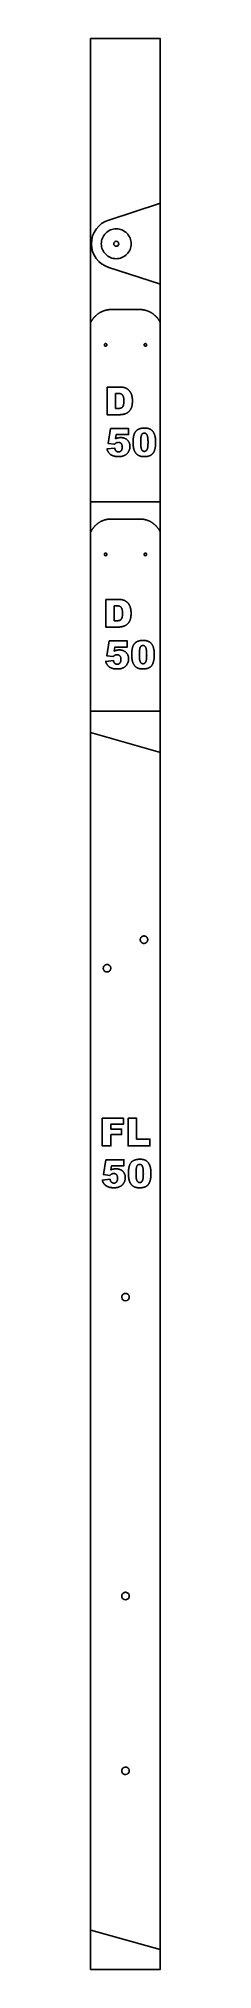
# Model space of a CAD drawing. Extents: x 0 to 3.5, y 0 to 97.
import ezdxf

# ---------------------------------------------------------------- set-up
doc = ezdxf.new("R2010")
doc.units = 0
for name, color, linetype in [('5TH-6TH_STABILIZER', 18, 'CONTINUOUS'), ('FRONT_LEG', 18, 'CONTINUOUS'), ('SEAT', 18, 'CONTINUOUS'), ('T3_PROFILE_INSIDE_2', 18, 'CONTINUOUS'), ('T9-T3_POCKET', 18, 'CONTINUOUS'), ('T9_COUNTERSINK_0_6', 18, 'CONTINUOUS')]:
    doc.layers.add(name, color=color, linetype=linetype)

msp = doc.modelspace()

# ---------------------------------------------------------------- linework, layer by layer
at = {"layer": '5TH-6TH_STABILIZER'}
for points in [[(3.501, 82.731), (3.492, 82.749), (3.483, 82.767), (3.474, 82.785), (3.464, 82.802), (3.454, 82.819), (3.444, 82.836), (3.433, 82.853), (3.422, 82.87), (3.411, 82.887), (3.4, 82.903), (3.388, 82.919), (3.376, 82.935), (3.364, 82.951), (3.351, 82.966), (3.338, 82.981), (3.325, 82.996), (3.312, 83.011), (3.298, 83.026), (3.285, 83.04), (3.271, 83.054), (3.256, 83.068), (3.242, 83.081), (3.227, 83.095), (3.212, 83.108), (3.197, 83.121), (3.182, 83.133), (3.166, 83.146), (3.151, 83.158), (3.135, 83.17), (3.119, 83.181), (3.103, 83.192), (3.086, 83.203), (3.07, 83.214), (3.053, 83.224), (3.036, 83.234), (3.019, 83.244), (3.002, 83.254), (2.984, 83.263), (2.967, 83.272), (2.949, 83.281), (2.932, 83.289), (2.914, 83.297), (2.896, 83.305), (2.878, 83.312), (2.86, 83.319), (2.841, 83.326), (2.823, 83.332), (2.805, 83.338), (2.786, 83.344), (2.767, 83.349), (2.749, 83.354), (2.73, 83.359), (2.711, 83.363), (2.692, 83.367), (2.673, 83.371), (2.654, 83.374), (2.635, 83.377), (2.616, 83.379), (2.597, 83.381), (2.578, 83.383), (2.559, 83.384), (2.539, 83.385), (2.52, 83.386), (2.501, 83.386), (1.001, 83.386), (0.982, 83.386), (0.963, 83.385), (0.943, 83.384), (0.924, 83.383), (0.905, 83.381), (0.886, 83.379), (0.867, 83.377), (0.848, 83.374), (0.829, 83.371), (0.81, 83.367), (0.791, 83.363), (0.772, 83.359), (0.754, 83.354), (0.735, 83.349), (0.716, 83.344), (0.698, 83.338), (0.679, 83.332), (0.661, 83.326), (0.643, 83.319), (0.624, 83.312), (0.606, 83.305), (0.588, 83.297), (0.571, 83.289), (0.553, 83.281), (0.535, 83.272), (0.518, 83.263), (0.5, 83.254), (0.483, 83.244), (0.466, 83.235), (0.449, 83.224), (0.433, 83.214), (0.416, 83.203), (0.4, 83.192), (0.383, 83.181), (0.367, 83.17), (0.351, 83.158), (0.336, 83.146), (0.32, 83.133), (0.305, 83.121), (0.29, 83.108), (0.275, 83.095), (0.26, 83.081), (0.246, 83.068), (0.232, 83.054), (0.217, 83.04), (0.204, 83.026), (0.19, 83.011), (0.177, 82.996), (0.164, 82.981), (0.151, 82.966), (0.138, 82.951), (0.126, 82.935), (0.114, 82.919), (0.102, 82.903), (0.091, 82.887), (0.08, 82.87), (0.069, 82.853), (0.058, 82.837), (0.048, 82.819), (0.038, 82.802), (0.028, 82.785), (0.019, 82.767), (0.01, 82.749), (0.001, 82.731)], [(3.501, 72.209), (3.492, 72.227), (3.483, 72.245), (3.474, 72.263), (3.464, 72.28), (3.454, 72.298), (3.444, 72.315), (3.433, 72.332), (3.422, 72.348), (3.411, 72.365), (3.4, 72.381), (3.388, 72.397), (3.376, 72.413), (3.364, 72.429), (3.351, 72.444), (3.338, 72.459), (3.325, 72.474), (3.312, 72.489), (3.298, 72.504), (3.285, 72.518), (3.271, 72.532), (3.256, 72.546), (3.242, 72.56), (3.227, 72.573), (3.212, 72.586), (3.197, 72.599), (3.182, 72.612), (3.166, 72.624), (3.151, 72.636), (3.135, 72.648), (3.119, 72.659), (3.103, 72.671), (3.086, 72.681), (3.07, 72.692), (3.053, 72.703), (3.036, 72.713), (3.019, 72.723), (3.002, 72.732), (2.984, 72.741), (2.967, 72.75), (2.949, 72.759), (2.932, 72.767), (2.914, 72.775), (2.896, 72.783), (2.878, 72.79), (2.86, 72.797), (2.841, 72.804), (2.823, 72.81), (2.805, 72.816), (2.786, 72.822), (2.767, 72.827), (2.749, 72.832), (2.73, 72.837), (2.711, 72.841), (2.692, 72.845), (2.673, 72.849), (2.654, 72.852), (2.635, 72.855), (2.616, 72.857), (2.597, 72.86), (2.578, 72.861), (2.559, 72.863), (2.539, 72.864), (2.52, 72.864), (2.501, 72.864), (1.001, 72.864), (0.982, 72.864), (0.963, 72.864), (0.943, 72.863), (0.924, 72.861), (0.905, 72.86), (0.886, 72.857), (0.867, 72.855), (0.848, 72.852), (0.829, 72.849), (0.81, 72.845), (0.791, 72.841), (0.772, 72.837), (0.754, 72.832), (0.735, 72.827), (0.716, 72.822), (0.698, 72.816), (0.679, 72.81), (0.661, 72.804), (0.643, 72.797), (0.624, 72.79), (0.606, 72.783), (0.588, 72.775), (0.571, 72.767), (0.553, 72.759), (0.535, 72.75), (0.518, 72.741), (0.5, 72.732), (0.483, 72.723), (0.466, 72.713), (0.449, 72.703), (0.433, 72.692), (0.416, 72.681), (0.4, 72.671), (0.383, 72.659), (0.367, 72.648), (0.351, 72.636), (0.336, 72.624), (0.32, 72.612), (0.305, 72.599), (0.29, 72.586), (0.275, 72.573), (0.26, 72.56), (0.246, 72.546), (0.232, 72.532), (0.217, 72.518), (0.204, 72.504), (0.19, 72.489), (0.177, 72.474), (0.164, 72.459), (0.151, 72.444), (0.138, 72.429), (0.126, 72.413), (0.114, 72.397), (0.102, 72.381), (0.091, 72.365), (0.08, 72.348), (0.069, 72.332), (0.058, 72.315), (0.048, 72.298), (0.038, 72.28), (0.028, 72.263), (0.019, 72.245), (0.01, 72.227), (0.001, 72.209)]]:
    msp.add_lwpolyline(points, dxfattribs=at)
for points in [[(0.814, 81.611), (0.813, 81.618), (0.812, 81.624), (0.811, 81.631), (0.809, 81.637), (0.806, 81.643), (0.803, 81.649), (0.799, 81.654), (0.795, 81.659), (0.791, 81.663), (0.786, 81.667), (0.781, 81.671), (0.775, 81.674), (0.77, 81.676), (0.764, 81.678), (0.757, 81.679), (0.751, 81.679), (0.745, 81.679), (0.738, 81.678), (0.733, 81.676), (0.727, 81.674), (0.721, 81.671), (0.716, 81.667), (0.711, 81.663), (0.707, 81.659), (0.703, 81.654), (0.699, 81.649), (0.696, 81.643), (0.694, 81.637), (0.691, 81.631), (0.69, 81.624), (0.689, 81.618), (0.689, 81.611), (0.689, 81.604), (0.69, 81.597), (0.691, 81.59), (0.694, 81.584), (0.696, 81.578), (0.699, 81.572), (0.703, 81.567), (0.707, 81.562), (0.711, 81.558), (0.716, 81.554), (0.721, 81.551), (0.727, 81.548), (0.733, 81.545), (0.738, 81.544), (0.745, 81.543), (0.751, 81.542), (0.757, 81.543), (0.764, 81.544), (0.77, 81.545), (0.775, 81.548), (0.781, 81.551), (0.786, 81.554), (0.791, 81.558), (0.795, 81.562), (0.799, 81.567), (0.803, 81.572), (0.806, 81.578), (0.809, 81.584), (0.811, 81.59), (0.812, 81.597), (0.813, 81.604)], [(2.814, 81.611), (2.813, 81.618), (2.812, 81.624), (2.811, 81.631), (2.809, 81.637), (2.806, 81.643), (2.803, 81.649), (2.799, 81.654), (2.795, 81.659), (2.791, 81.663), (2.786, 81.667), (2.781, 81.671), (2.775, 81.674), (2.77, 81.676), (2.764, 81.678), (2.757, 81.679), (2.751, 81.679), (2.745, 81.679), (2.738, 81.678), (2.733, 81.676), (2.727, 81.674), (2.721, 81.671), (2.716, 81.667), (2.711, 81.663), (2.707, 81.659), (2.703, 81.654), (2.699, 81.649), (2.696, 81.643), (2.694, 81.637), (2.691, 81.631), (2.69, 81.624), (2.689, 81.618), (2.689, 81.611), (2.689, 81.604), (2.69, 81.597), (2.691, 81.59), (2.694, 81.584), (2.696, 81.578), (2.699, 81.572), (2.703, 81.567), (2.707, 81.562), (2.711, 81.558), (2.716, 81.554), (2.721, 81.551), (2.727, 81.548), (2.733, 81.545), (2.738, 81.544), (2.745, 81.543), (2.751, 81.542), (2.757, 81.543), (2.764, 81.544), (2.77, 81.545), (2.775, 81.548), (2.781, 81.551), (2.786, 81.554), (2.791, 81.558), (2.795, 81.562), (2.799, 81.567), (2.803, 81.572), (2.806, 81.578), (2.809, 81.584), (2.811, 81.59), (2.812, 81.597), (2.813, 81.604)], [(0.814, 71.089), (0.813, 71.096), (0.812, 71.103), (0.811, 71.109), (0.809, 71.115), (0.806, 71.121), (0.803, 71.127), (0.799, 71.132), (0.795, 71.137), (0.791, 71.142), (0.786, 71.146), (0.781, 71.149), (0.775, 71.152), (0.77, 71.154), (0.764, 71.156), (0.757, 71.157), (0.751, 71.157), (0.745, 71.157), (0.738, 71.156), (0.733, 71.154), (0.727, 71.152), (0.721, 71.149), (0.716, 71.146), (0.711, 71.142), (0.707, 71.137), (0.703, 71.132), (0.699, 71.127), (0.696, 71.121), (0.694, 71.115), (0.691, 71.109), (0.69, 71.103), (0.689, 71.096), (0.689, 71.089), (0.689, 71.082), (0.69, 71.075), (0.691, 71.069), (0.694, 71.062), (0.696, 71.056), (0.699, 71.051), (0.703, 71.045), (0.707, 71.041), (0.711, 71.036), (0.716, 71.032), (0.721, 71.029), (0.727, 71.026), (0.733, 71.024), (0.738, 71.022), (0.745, 71.021), (0.751, 71.021), (0.757, 71.021), (0.764, 71.022), (0.77, 71.024), (0.775, 71.026), (0.781, 71.029), (0.786, 71.032), (0.791, 71.036), (0.795, 71.041), (0.799, 71.045), (0.803, 71.051), (0.806, 71.056), (0.809, 71.062), (0.811, 71.069), (0.812, 71.075), (0.813, 71.082)], [(2.814, 71.089), (2.813, 71.096), (2.812, 71.103), (2.811, 71.109), (2.809, 71.115), (2.806, 71.121), (2.803, 71.127), (2.799, 71.132), (2.795, 71.137), (2.791, 71.142), (2.786, 71.146), (2.781, 71.149), (2.775, 71.152), (2.77, 71.154), (2.764, 71.156), (2.757, 71.157), (2.751, 71.157), (2.745, 71.157), (2.738, 71.156), (2.733, 71.154), (2.727, 71.152), (2.721, 71.149), (2.716, 71.146), (2.711, 71.142), (2.707, 71.137), (2.703, 71.132), (2.699, 71.127), (2.696, 71.121), (2.694, 71.115), (2.691, 71.109), (2.69, 71.103), (2.689, 71.096), (2.689, 71.089), (2.689, 71.082), (2.69, 71.075), (2.691, 71.069), (2.694, 71.062), (2.696, 71.056), (2.699, 71.051), (2.703, 71.045), (2.707, 71.041), (2.711, 71.036), (2.716, 71.032), (2.721, 71.029), (2.727, 71.026), (2.733, 71.024), (2.738, 71.022), (2.745, 71.021), (2.751, 71.021), (2.757, 71.021), (2.764, 71.022), (2.77, 71.024), (2.775, 71.026), (2.781, 71.029), (2.786, 71.032), (2.791, 71.036), (2.795, 71.041), (2.799, 71.045), (2.803, 71.051), (2.806, 71.056), (2.809, 71.062), (2.811, 71.069), (2.812, 71.075), (2.813, 71.082)]]:
    msp.add_lwpolyline(points, close=True, dxfattribs=at)
at = {"layer": 'FRONT_LEG'}
msp.add_lwpolyline([(3.502, 61.14), (0, 62.14)], dxfattribs=at)
for points in [[(2.645, 51.547), (2.636, 51.549), (2.626, 51.551), (2.617, 51.554), (2.609, 51.557), (2.6, 51.561), (2.592, 51.565), (2.584, 51.57), (2.576, 51.575), (2.569, 51.58), (2.561, 51.585), (2.554, 51.591), (2.548, 51.597), (2.542, 51.604), (2.536, 51.611), (2.53, 51.618), (2.525, 51.625), (2.52, 51.633), (2.515, 51.64), (2.511, 51.648), (2.507, 51.657), (2.504, 51.665), (2.501, 51.673), (2.498, 51.682), (2.496, 51.691), (2.494, 51.7), (2.493, 51.709), (2.492, 51.718), (2.492, 51.728), (2.492, 51.737), (2.493, 51.746), (2.494, 51.756), (2.495, 51.765), (2.497, 51.775), (2.5, 51.784), (2.502, 51.793), (2.506, 51.802), (2.51, 51.81), (2.514, 51.819), (2.518, 51.827), (2.523, 51.835), (2.528, 51.842), (2.534, 51.849), (2.54, 51.856), (2.546, 51.863), (2.552, 51.869), (2.559, 51.875), (2.566, 51.88), (2.573, 51.886), (2.581, 51.891), (2.589, 51.895), (2.597, 51.899), (2.605, 51.903), (2.613, 51.907), (2.622, 51.91), (2.631, 51.912), (2.639, 51.914), (2.648, 51.916), (2.657, 51.917), (2.667, 51.918), (2.676, 51.919), (2.685, 51.919), (2.695, 51.918), (2.704, 51.917), (2.714, 51.915), (2.723, 51.913), (2.732, 51.911), (2.741, 51.908), (2.75, 51.905), (2.759, 51.901), (2.767, 51.897), (2.775, 51.892), (2.783, 51.888), (2.79, 51.882), (2.798, 51.877), (2.804, 51.871), (2.811, 51.865), (2.817, 51.858), (2.823, 51.852), (2.829, 51.844), (2.834, 51.837), (2.839, 51.83), (2.844, 51.822), (2.848, 51.814), (2.852, 51.806), (2.855, 51.797), (2.858, 51.789), (2.86, 51.78), (2.863, 51.771), (2.864, 51.762), (2.866, 51.753), (2.867, 51.744), (2.867, 51.735), (2.867, 51.725), (2.866, 51.716), (2.865, 51.706), (2.864, 51.697), (2.862, 51.687), (2.859, 51.678), (2.856, 51.669), (2.853, 51.66), (2.849, 51.652), (2.845, 51.643), (2.841, 51.635), (2.836, 51.628), (2.831, 51.62), (2.825, 51.613), (2.819, 51.606), (2.813, 51.6), (2.807, 51.593), (2.8, 51.587), (2.793, 51.582), (2.785, 51.576), (2.778, 51.572), (2.77, 51.567), (2.762, 51.563), (2.754, 51.559), (2.746, 51.556), (2.737, 51.553), (2.728, 51.55), (2.72, 51.548), (2.711, 51.546), (2.701, 51.545), (2.692, 51.544), (2.683, 51.544), (2.674, 51.544), (2.664, 51.544), (2.655, 51.545)], [(0.788, 50.113), (0.779, 50.115), (0.77, 50.117), (0.761, 50.12), (0.752, 50.123), (0.743, 50.127), (0.735, 50.131), (0.727, 50.136), (0.719, 50.141), (0.712, 50.146), (0.705, 50.151), (0.698, 50.157), (0.691, 50.163), (0.685, 50.17), (0.679, 50.177), (0.673, 50.184), (0.668, 50.191), (0.663, 50.199), (0.659, 50.206), (0.654, 50.214), (0.651, 50.223), (0.647, 50.231), (0.644, 50.239), (0.642, 50.248), (0.64, 50.257), (0.638, 50.266), (0.636, 50.275), (0.636, 50.284), (0.635, 50.294), (0.635, 50.303), (0.636, 50.312), (0.637, 50.322), (0.638, 50.331), (0.64, 50.341), (0.643, 50.35), (0.646, 50.359), (0.649, 50.368), (0.653, 50.376), (0.657, 50.385), (0.661, 50.393), (0.666, 50.4), (0.671, 50.408), (0.677, 50.415), (0.683, 50.422), (0.689, 50.429), (0.696, 50.435), (0.702, 50.441), (0.709, 50.446), (0.717, 50.452), (0.724, 50.457), (0.732, 50.461), (0.74, 50.465), (0.748, 50.469), (0.757, 50.473), (0.765, 50.476), (0.774, 50.478), (0.783, 50.48), (0.792, 50.482), (0.801, 50.483), (0.81, 50.484), (0.819, 50.485), (0.829, 50.485), (0.838, 50.484), (0.848, 50.483), (0.857, 50.481), (0.867, 50.479), (0.876, 50.477), (0.885, 50.474), (0.894, 50.471), (0.902, 50.467), (0.91, 50.463), (0.918, 50.458), (0.926, 50.454), (0.934, 50.448), (0.941, 50.443), (0.948, 50.437), (0.954, 50.431), (0.961, 50.424), (0.966, 50.417), (0.972, 50.41), (0.977, 50.403), (0.982, 50.396), (0.987, 50.388), (0.991, 50.38), (0.995, 50.372), (0.998, 50.363), (1.001, 50.355), (1.004, 50.346), (1.006, 50.337), (1.008, 50.328), (1.009, 50.319), (1.01, 50.31), (1.01, 50.301), (1.01, 50.291), (1.01, 50.282), (1.009, 50.272), (1.007, 50.263), (1.005, 50.253), (1.003, 50.244), (1, 50.235), (0.996, 50.226), (0.993, 50.218), (0.989, 50.209), (0.984, 50.201), (0.979, 50.194), (0.974, 50.186), (0.968, 50.179), (0.963, 50.172), (0.956, 50.166), (0.95, 50.159), (0.943, 50.153), (0.936, 50.148), (0.929, 50.142), (0.921, 50.138), (0.913, 50.133), (0.905, 50.129), (0.897, 50.125), (0.889, 50.122), (0.88, 50.119), (0.872, 50.116), (0.863, 50.114), (0.854, 50.112), (0.845, 50.111), (0.836, 50.11), (0.826, 50.11), (0.817, 50.11), (0.807, 50.11), (0.798, 50.111)]]:
    msp.add_lwpolyline(points, close=True, dxfattribs=at)
for points in [[(1.571, 33.827, 0.414214), (1.7, 33.596, 0.414214), (1.931, 33.724, 0.414214), (1.803, 33.956, 0.414214)], [(1.571, 18.809, 0.414214), (1.7, 18.577, 0.414214), (1.931, 18.706, 0.414214), (1.803, 18.938, 0.414214)]]:
    msp.add_lwpolyline(points, format="xyb", close=True, dxfattribs=at)
at = {"layer": 'SEAT'}
for points in [[(2.645, 51.547), (2.636, 51.549), (2.626, 51.551), (2.617, 51.554), (2.609, 51.557), (2.6, 51.561), (2.592, 51.565), (2.584, 51.57), (2.576, 51.575), (2.569, 51.58), (2.561, 51.585), (2.554, 51.591), (2.548, 51.597), (2.542, 51.604), (2.536, 51.611), (2.53, 51.618), (2.525, 51.625), (2.52, 51.633), (2.515, 51.64), (2.511, 51.648), (2.507, 51.657), (2.504, 51.665), (2.501, 51.673), (2.498, 51.682), (2.496, 51.691), (2.494, 51.7), (2.493, 51.709), (2.492, 51.718), (2.492, 51.728), (2.492, 51.737), (2.493, 51.746), (2.494, 51.756), (2.495, 51.765), (2.497, 51.775), (2.5, 51.784), (2.502, 51.793), (2.506, 51.802), (2.51, 51.81), (2.514, 51.819), (2.518, 51.827), (2.523, 51.835), (2.528, 51.842), (2.534, 51.849), (2.54, 51.856), (2.546, 51.863), (2.552, 51.869), (2.559, 51.875), (2.566, 51.88), (2.573, 51.886), (2.581, 51.891), (2.589, 51.895), (2.597, 51.899), (2.605, 51.903), (2.613, 51.907), (2.622, 51.91), (2.631, 51.912), (2.639, 51.914), (2.648, 51.916), (2.657, 51.917), (2.667, 51.918), (2.676, 51.919), (2.685, 51.919), (2.695, 51.918), (2.704, 51.917), (2.714, 51.915), (2.723, 51.913), (2.732, 51.911), (2.741, 51.908), (2.75, 51.905), (2.759, 51.901), (2.767, 51.897), (2.775, 51.892), (2.783, 51.888), (2.79, 51.882), (2.798, 51.877), (2.804, 51.871), (2.811, 51.865), (2.817, 51.858), (2.823, 51.852), (2.829, 51.844), (2.834, 51.837), (2.839, 51.83), (2.844, 51.822), (2.848, 51.814), (2.852, 51.806), (2.855, 51.797), (2.858, 51.789), (2.86, 51.78), (2.863, 51.771), (2.864, 51.762), (2.866, 51.753), (2.867, 51.744), (2.867, 51.735), (2.867, 51.725), (2.866, 51.716), (2.865, 51.706), (2.864, 51.697), (2.862, 51.687), (2.859, 51.678), (2.856, 51.669), (2.853, 51.66), (2.849, 51.652), (2.845, 51.643), (2.841, 51.635), (2.836, 51.628), (2.831, 51.62), (2.825, 51.613), (2.819, 51.606), (2.813, 51.6), (2.807, 51.593), (2.8, 51.587), (2.793, 51.582), (2.785, 51.576), (2.778, 51.572), (2.77, 51.567), (2.762, 51.563), (2.754, 51.559), (2.746, 51.556), (2.737, 51.553), (2.728, 51.55), (2.72, 51.548), (2.711, 51.546), (2.701, 51.545), (2.692, 51.544), (2.683, 51.544), (2.674, 51.544), (2.664, 51.544), (2.655, 51.545)], [(0.788, 50.113), (0.779, 50.115), (0.77, 50.117), (0.761, 50.12), (0.752, 50.123), (0.743, 50.127), (0.735, 50.131), (0.727, 50.136), (0.719, 50.141), (0.712, 50.146), (0.705, 50.151), (0.698, 50.157), (0.691, 50.163), (0.685, 50.17), (0.679, 50.177), (0.673, 50.184), (0.668, 50.191), (0.663, 50.199), (0.659, 50.206), (0.654, 50.214), (0.651, 50.223), (0.647, 50.231), (0.644, 50.239), (0.642, 50.248), (0.64, 50.257), (0.638, 50.266), (0.636, 50.275), (0.636, 50.284), (0.635, 50.294), (0.635, 50.303), (0.636, 50.312), (0.637, 50.322), (0.638, 50.331), (0.64, 50.341), (0.643, 50.35), (0.646, 50.359), (0.649, 50.368), (0.653, 50.376), (0.657, 50.385), (0.661, 50.393), (0.666, 50.4), (0.671, 50.408), (0.677, 50.415), (0.683, 50.422), (0.689, 50.429), (0.696, 50.435), (0.702, 50.441), (0.709, 50.446), (0.717, 50.452), (0.724, 50.457), (0.732, 50.461), (0.74, 50.465), (0.748, 50.469), (0.757, 50.473), (0.765, 50.476), (0.774, 50.478), (0.783, 50.48), (0.792, 50.482), (0.801, 50.483), (0.81, 50.484), (0.819, 50.485), (0.829, 50.485), (0.838, 50.484), (0.848, 50.483), (0.857, 50.481), (0.867, 50.479), (0.876, 50.477), (0.885, 50.474), (0.894, 50.471), (0.902, 50.467), (0.91, 50.463), (0.918, 50.458), (0.926, 50.454), (0.934, 50.448), (0.941, 50.443), (0.948, 50.437), (0.954, 50.431), (0.961, 50.424), (0.966, 50.417), (0.972, 50.41), (0.977, 50.403), (0.982, 50.396), (0.987, 50.388), (0.991, 50.38), (0.995, 50.372), (0.998, 50.363), (1.001, 50.355), (1.004, 50.346), (1.006, 50.337), (1.008, 50.328), (1.009, 50.319), (1.01, 50.31), (1.01, 50.301), (1.01, 50.291), (1.01, 50.282), (1.009, 50.272), (1.007, 50.263), (1.005, 50.253), (1.003, 50.244), (1, 50.235), (0.996, 50.226), (0.993, 50.218), (0.989, 50.209), (0.984, 50.201), (0.979, 50.194), (0.974, 50.186), (0.968, 50.179), (0.963, 50.172), (0.956, 50.166), (0.95, 50.159), (0.943, 50.153), (0.936, 50.148), (0.929, 50.142), (0.921, 50.138), (0.913, 50.133), (0.905, 50.129), (0.897, 50.125), (0.889, 50.122), (0.88, 50.119), (0.872, 50.116), (0.863, 50.114), (0.854, 50.112), (0.845, 50.111), (0.836, 50.11), (0.826, 50.11), (0.817, 50.11), (0.807, 50.11), (0.798, 50.111)]]:
    msp.add_lwpolyline(points, close=True, dxfattribs=at)
at = {"layer": 'T3_PROFILE_INSIDE_2'}
msp.add_lwpolyline([(0, 0), (3.5, 0), (3.5, 97), (0, 97)], close=True, dxfattribs=at)
msp.add_lwpolyline([(3.46, 84.677), (0.909, 85.501, -0.32697), (0.036, 86.692, -0.32697), (0.909, 87.884), (3.466, 88.709)], format="xyb", dxfattribs=at)
for points in [[(2.036, 86.693, 0.414214), (1.286, 87.443, 0.414214), (0.536, 86.693, 0.414214), (1.286, 85.943, 0.414214)], [(1.286, 86.568, 0.414214), (1.411, 86.693, 0.414214), (1.286, 86.818, 0.414214), (1.161, 86.693, 0.414214)]]:
    msp.add_lwpolyline(points, format="xyb", close=True, dxfattribs=at)
at = {"layer": 'T9-T3_POCKET'}
for points in [[(0.822, 79.494), (1.459, 79.494), (1.483, 79.493), (1.505, 79.493), (1.528, 79.492), (1.549, 79.49), (1.57, 79.489), (1.591, 79.486), (1.61, 79.484), (1.63, 79.481), (1.648, 79.477), (1.667, 79.474), (1.684, 79.469), (1.701, 79.465), (1.718, 79.46), (1.734, 79.454), (1.749, 79.449), (1.764, 79.442), (1.778, 79.436), (1.792, 79.429), (1.806, 79.422), (1.819, 79.414), (1.832, 79.406), (1.845, 79.398), (1.858, 79.389), (1.87, 79.38), (1.882, 79.371), (1.893, 79.361), (1.904, 79.351), (1.915, 79.341), (1.926, 79.33), (1.936, 79.319), (1.946, 79.307), (1.956, 79.296), (1.965, 79.284), (1.974, 79.271), (1.982, 79.259), (1.991, 79.246), (1.999, 79.233), (2.006, 79.22), (2.014, 79.206), (2.021, 79.192), (2.028, 79.178), (2.034, 79.164), (2.04, 79.149), (2.046, 79.135), (2.051, 79.12), (2.056, 79.104), (2.061, 79.089), (2.065, 79.073), (2.073, 79.041), (2.08, 79.009), (2.086, 78.976), (2.091, 78.943), (2.095, 78.909), (2.097, 78.874), (2.099, 78.84), (2.099, 78.804), (2.099, 78.777), (2.099, 78.75), (2.098, 78.724), (2.096, 78.699), (2.094, 78.675), (2.092, 78.652), (2.09, 78.629), (2.087, 78.607), (2.083, 78.586), (2.08, 78.565), (2.075, 78.546), (2.071, 78.527), (2.066, 78.509), (2.061, 78.491), (2.055, 78.475), (2.049, 78.459), (2.042, 78.444), (2.036, 78.429), (2.028, 78.415), (2.021, 78.4), (2.013, 78.387), (2.005, 78.373), (1.997, 78.36), (1.988, 78.347), (1.979, 78.334), (1.97, 78.322), (1.961, 78.309), (1.951, 78.298), (1.941, 78.286), (1.93, 78.275), (1.919, 78.264), (1.908, 78.254), (1.897, 78.244), (1.886, 78.234), (1.874, 78.225), (1.862, 78.216), (1.851, 78.207), (1.839, 78.199), (1.827, 78.192), (1.815, 78.185), (1.803, 78.178), (1.791, 78.172), (1.778, 78.166), (1.766, 78.161), (1.753, 78.156), (1.741, 78.151), (1.728, 78.147), (1.715, 78.144), (1.68, 78.135), (1.646, 78.127), (1.613, 78.12), (1.581, 78.115), (1.549, 78.111), (1.518, 78.108), (1.489, 78.106), (1.459, 78.106), (0.822, 78.106)], [(1.251, 79.179), (1.251, 78.421), (1.356, 78.421), (1.389, 78.421), (1.419, 78.423), (1.446, 78.425), (1.459, 78.427), (1.471, 78.428), (1.483, 78.43), (1.494, 78.433), (1.504, 78.435), (1.514, 78.438), (1.523, 78.441), (1.532, 78.444), (1.54, 78.447), (1.547, 78.451), (1.554, 78.455), (1.561, 78.459), (1.568, 78.463), (1.574, 78.468), (1.581, 78.474), (1.587, 78.479), (1.592, 78.485), (1.598, 78.492), (1.604, 78.498), (1.609, 78.505), (1.614, 78.513), (1.619, 78.521), (1.624, 78.529), (1.628, 78.537), (1.632, 78.546), (1.636, 78.555), (1.64, 78.565), (1.644, 78.575), (1.647, 78.586), (1.651, 78.598), (1.653, 78.61), (1.656, 78.624), (1.658, 78.638), (1.661, 78.652), (1.663, 78.668), (1.664, 78.684), (1.666, 78.701), (1.667, 78.718), (1.668, 78.756), (1.669, 78.796), (1.668, 78.823), (1.668, 78.849), (1.666, 78.874), (1.664, 78.897), (1.662, 78.92), (1.659, 78.942), (1.655, 78.962), (1.651, 78.982), (1.646, 79), (1.641, 79.017), (1.635, 79.033), (1.628, 79.048), (1.621, 79.062), (1.614, 79.075), (1.605, 79.087), (1.597, 79.098), (1.587, 79.108), (1.577, 79.117), (1.566, 79.126), (1.555, 79.133), (1.543, 79.141), (1.529, 79.147), (1.516, 79.153), (1.501, 79.159), (1.486, 79.164), (1.47, 79.168), (1.453, 79.171), (1.436, 79.174), (1.417, 79.176), (1.398, 79.178), (1.379, 79.179), (1.358, 79.179)], [(0.995, 77.412), (1.91, 77.412), (1.91, 77.104), (1.29, 77.104), (1.257, 76.896), (1.273, 76.903), (1.289, 76.91), (1.305, 76.916), (1.321, 76.922), (1.337, 76.928), (1.353, 76.933), (1.368, 76.937), (1.384, 76.941), (1.4, 76.945), (1.416, 76.948), (1.431, 76.95), (1.447, 76.953), (1.462, 76.954), (1.478, 76.955), (1.493, 76.956), (1.509, 76.956), (1.534, 76.956), (1.56, 76.954), (1.584, 76.952), (1.608, 76.948), (1.631, 76.944), (1.654, 76.939), (1.676, 76.932), (1.697, 76.925), (1.718, 76.916), (1.738, 76.907), (1.758, 76.897), (1.777, 76.886), (1.795, 76.873), (1.813, 76.86), (1.83, 76.846), (1.847, 76.83), (1.862, 76.814), (1.877, 76.798), (1.891, 76.781), (1.903, 76.763), (1.915, 76.745), (1.926, 76.727), (1.935, 76.708), (1.944, 76.688), (1.952, 76.668), (1.958, 76.648), (1.964, 76.626), (1.968, 76.605), (1.972, 76.583), (1.974, 76.56), (1.976, 76.537), (1.976, 76.513), (1.976, 76.497), (1.975, 76.48), (1.974, 76.463), (1.972, 76.447), (1.97, 76.43), (1.967, 76.414), (1.964, 76.398), (1.96, 76.381), (1.955, 76.365), (1.95, 76.349), (1.945, 76.333), (1.939, 76.317), (1.932, 76.302), (1.925, 76.286), (1.918, 76.27), (1.91, 76.255), (1.901, 76.24), (1.892, 76.225), (1.883, 76.21), (1.873, 76.196), (1.862, 76.183), (1.852, 76.17), (1.841, 76.158), (1.829, 76.145), (1.817, 76.134), (1.804, 76.123), (1.791, 76.112), (1.778, 76.102), (1.764, 76.092), (1.75, 76.083), (1.735, 76.074), (1.72, 76.065), (1.705, 76.058), (1.689, 76.05), (1.672, 76.043), (1.655, 76.037), (1.637, 76.031), (1.619, 76.026), (1.6, 76.021), (1.581, 76.016), (1.561, 76.013), (1.54, 76.009), (1.519, 76.007), (1.498, 76.004), (1.476, 76.002), (1.453, 76.001), (1.43, 76), (1.406, 76), (1.373, 76.001), (1.34, 76.002), (1.309, 76.004), (1.279, 76.007), (1.25, 76.01), (1.223, 76.015), (1.196, 76.02), (1.171, 76.026), (1.147, 76.033), (1.124, 76.041), (1.102, 76.049), (1.081, 76.059), (1.06, 76.069), (1.041, 76.08), (1.022, 76.091), (1.005, 76.104), (0.988, 76.117), (0.972, 76.13), (0.957, 76.144), (0.942, 76.159), (0.929, 76.174), (0.916, 76.189), (0.904, 76.205), (0.893, 76.221), (0.883, 76.238), (0.873, 76.255), (0.863, 76.274), (0.854, 76.294), (0.846, 76.315), (0.837, 76.337), (0.83, 76.36), (0.822, 76.384), (1.212, 76.426), (1.214, 76.415), (1.216, 76.403), (1.219, 76.393), (1.222, 76.382), (1.225, 76.372), (1.228, 76.362), (1.232, 76.353), (1.236, 76.344), (1.24, 76.335), (1.245, 76.327), (1.25, 76.319), (1.255, 76.311), (1.26, 76.304), (1.266, 76.297), (1.272, 76.29), (1.279, 76.284), (1.285, 76.278), (1.292, 76.272), (1.299, 76.267), (1.306, 76.262), (1.313, 76.258), (1.32, 76.254), (1.328, 76.25), (1.336, 76.247), (1.343, 76.244), (1.351, 76.242), (1.36, 76.24), (1.368, 76.238), (1.376, 76.237), (1.385, 76.236), (1.394, 76.235), (1.403, 76.235), (1.413, 76.235), (1.422, 76.236), (1.432, 76.237), (1.441, 76.239), (1.45, 76.241), (1.459, 76.244), (1.468, 76.247), (1.476, 76.25), (1.484, 76.254), (1.492, 76.259), (1.5, 76.264), (1.508, 76.269), (1.515, 76.275), (1.522, 76.282), (1.529, 76.289), (1.536, 76.296), (1.542, 76.304), (1.548, 76.312), (1.554, 76.321), (1.559, 76.33), (1.563, 76.34), (1.568, 76.35), (1.572, 76.361), (1.575, 76.372), (1.578, 76.384), (1.581, 76.396), (1.583, 76.408), (1.585, 76.421), (1.586, 76.435), (1.587, 76.449), (1.588, 76.463), (1.588, 76.478), (1.588, 76.493), (1.587, 76.508), (1.586, 76.522), (1.585, 76.536), (1.583, 76.549), (1.581, 76.562), (1.578, 76.574), (1.575, 76.586), (1.571, 76.597), (1.567, 76.607), (1.563, 76.617), (1.558, 76.627), (1.553, 76.636), (1.548, 76.645), (1.542, 76.653), (1.535, 76.66), (1.528, 76.667), (1.521, 76.674), (1.514, 76.68), (1.506, 76.685), (1.499, 76.69), (1.49, 76.695), (1.482, 76.699), (1.473, 76.703), (1.464, 76.707), (1.455, 76.71), (1.446, 76.712), (1.436, 76.714), (1.426, 76.716), (1.416, 76.717), (1.405, 76.718), (1.394, 76.718), (1.38, 76.717), (1.366, 76.716), (1.353, 76.714), (1.339, 76.711), (1.326, 76.707), (1.312, 76.702), (1.299, 76.697), (1.286, 76.69), (1.276, 76.685), (1.266, 76.678), (1.256, 76.671), (1.245, 76.662), (1.235, 76.653), (1.224, 76.642), (1.212, 76.631), (1.201, 76.618), (0.872, 76.666)], [(2.132, 76.723), (2.132, 76.772), (2.134, 76.819), (2.135, 76.841), (2.137, 76.863), (2.138, 76.885), (2.141, 76.906), (2.143, 76.927), (2.146, 76.948), (2.148, 76.967), (2.152, 76.987), (2.155, 77.006), (2.159, 77.024), (2.163, 77.042), (2.167, 77.06), (2.172, 77.077), (2.177, 77.093), (2.182, 77.11), (2.187, 77.125), (2.193, 77.141), (2.199, 77.155), (2.205, 77.17), (2.212, 77.183), (2.219, 77.197), (2.226, 77.21), (2.233, 77.222), (2.241, 77.234), (2.249, 77.246), (2.257, 77.257), (2.265, 77.267), (2.274, 77.277), (2.283, 77.287), (2.292, 77.296), (2.302, 77.306), (2.312, 77.314), (2.322, 77.323), (2.333, 77.331), (2.344, 77.339), (2.355, 77.346), (2.366, 77.354), (2.378, 77.361), (2.39, 77.367), (2.402, 77.374), (2.414, 77.38), (2.427, 77.385), (2.44, 77.391), (2.454, 77.396), (2.468, 77.401), (2.482, 77.405), (2.496, 77.409), (2.51, 77.413), (2.525, 77.417), (2.54, 77.42), (2.556, 77.423), (2.572, 77.426), (2.588, 77.428), (2.604, 77.43), (2.621, 77.432), (2.638, 77.433), (2.655, 77.434), (2.672, 77.435), (2.69, 77.435), (2.708, 77.435), (2.742, 77.435), (2.775, 77.433), (2.791, 77.432), (2.806, 77.431), (2.821, 77.429), (2.836, 77.427), (2.85, 77.424), (2.864, 77.422), (2.877, 77.419), (2.89, 77.416), (2.903, 77.413), (2.915, 77.409), (2.927, 77.405), (2.938, 77.401), (2.96, 77.392), (2.981, 77.382), (3.001, 77.372), (3.02, 77.361), (3.038, 77.349), (3.055, 77.337), (3.07, 77.324), (3.085, 77.311), (3.099, 77.297), (3.112, 77.283), (3.124, 77.269), (3.136, 77.254), (3.147, 77.239), (3.157, 77.225), (3.166, 77.21), (3.174, 77.194), (3.182, 77.179), (3.19, 77.163), (3.197, 77.146), (3.204, 77.128), (3.21, 77.11), (3.216, 77.091), (3.222, 77.072), (3.227, 77.052), (3.232, 77.032), (3.236, 77.013), (3.24, 76.993), (3.244, 76.973), (3.247, 76.954), (3.251, 76.934), (3.254, 76.914), (3.256, 76.893), (3.258, 76.873), (3.26, 76.853), (3.262, 76.832), (3.263, 76.812), (3.264, 76.791), (3.265, 76.77), (3.266, 76.749), (3.266, 76.728), (3.265, 76.682), (3.264, 76.637), (3.261, 76.594), (3.258, 76.552), (3.253, 76.512), (3.251, 76.492), (3.248, 76.473), (3.245, 76.455), (3.241, 76.436), (3.238, 76.419), (3.234, 76.401), (3.23, 76.384), (3.225, 76.367), (3.221, 76.351), (3.216, 76.335), (3.211, 76.32), (3.205, 76.305), (3.2, 76.29), (3.194, 76.276), (3.188, 76.262), (3.181, 76.248), (3.175, 76.235), (3.168, 76.222), (3.161, 76.21), (3.153, 76.198), (3.146, 76.186), (3.138, 76.175), (3.13, 76.165), (3.121, 76.154), (3.112, 76.144), (3.103, 76.134), (3.094, 76.125), (3.084, 76.116), (3.073, 76.107), (3.063, 76.099), (3.051, 76.091), (3.04, 76.083), (3.028, 76.076), (3.016, 76.069), (3.004, 76.062), (2.991, 76.056), (2.978, 76.05), (2.964, 76.044), (2.95, 76.039), (2.936, 76.034), (2.921, 76.029), (2.906, 76.025), (2.891, 76.021), (2.875, 76.017), (2.859, 76.014), (2.842, 76.011), (2.826, 76.009), (2.808, 76.006), (2.791, 76.004), (2.773, 76.003), (2.755, 76.002), (2.736, 76.001), (2.717, 76), (2.698, 76), (2.676, 76), (2.655, 76.001), (2.634, 76.002), (2.614, 76.004), (2.595, 76.006), (2.576, 76.008), (2.557, 76.011), (2.539, 76.014), (2.522, 76.018), (2.505, 76.022), (2.489, 76.027), (2.473, 76.032), (2.458, 76.037), (2.443, 76.043), (2.428, 76.049), (2.415, 76.056), (2.401, 76.063), (2.388, 76.071), (2.376, 76.079), (2.363, 76.087), (2.351, 76.096), (2.339, 76.105), (2.328, 76.115), (2.316, 76.125), (2.306, 76.135), (2.295, 76.146), (2.285, 76.157), (2.275, 76.169), (2.265, 76.181), (2.256, 76.194), (2.246, 76.207), (2.238, 76.22), (2.231, 76.23), (2.225, 76.24), (2.22, 76.251), (2.214, 76.262), (2.208, 76.273), (2.203, 76.285), (2.198, 76.298), (2.193, 76.311), (2.188, 76.324), (2.184, 76.338), (2.175, 76.367), (2.167, 76.397), (2.16, 76.429), (2.153, 76.463), (2.147, 76.498), (2.143, 76.533), (2.139, 76.569), (2.136, 76.607), (2.133, 76.645), (2.132, 76.684)], [(2.514, 76.722), (2.514, 76.69), (2.515, 76.659), (2.516, 76.629), (2.517, 76.6), (2.519, 76.573), (2.521, 76.547), (2.523, 76.523), (2.526, 76.499), (2.529, 76.477), (2.532, 76.457), (2.536, 76.437), (2.54, 76.419), (2.545, 76.403), (2.55, 76.387), (2.555, 76.373), (2.561, 76.36), (2.567, 76.349), (2.573, 76.338), (2.58, 76.327), (2.587, 76.318), (2.594, 76.309), (2.602, 76.301), (2.61, 76.294), (2.618, 76.288), (2.627, 76.282), (2.636, 76.277), (2.645, 76.273), (2.655, 76.269), (2.665, 76.267), (2.675, 76.265), (2.686, 76.264), (2.697, 76.263), (2.704, 76.263), (2.711, 76.264), (2.718, 76.265), (2.725, 76.266), (2.732, 76.267), (2.739, 76.269), (2.745, 76.271), (2.752, 76.274), (2.758, 76.276), (2.764, 76.279), (2.77, 76.283), (2.776, 76.287), (2.782, 76.291), (2.788, 76.295), (2.793, 76.3), (2.799, 76.305), (2.804, 76.31), (2.809, 76.316), (2.814, 76.322), (2.819, 76.328), (2.823, 76.335), (2.828, 76.342), (2.832, 76.35), (2.836, 76.358), (2.84, 76.366), (2.844, 76.375), (2.85, 76.393), (2.857, 76.413), (2.862, 76.435), (2.864, 76.446), (2.867, 76.458), (2.871, 76.485), (2.874, 76.515), (2.877, 76.549), (2.88, 76.585), (2.881, 76.624), (2.882, 76.667), (2.882, 76.712), (2.882, 76.746), (2.882, 76.778), (2.881, 76.809), (2.879, 76.839), (2.878, 76.867), (2.876, 76.894), (2.873, 76.919), (2.871, 76.943), (2.868, 76.966), (2.864, 76.987), (2.86, 77.007), (2.856, 77.025), (2.851, 77.042), (2.846, 77.057), (2.841, 77.071), (2.836, 77.084), (2.829, 77.095), (2.823, 77.106), (2.816, 77.116), (2.809, 77.125), (2.802, 77.134), (2.794, 77.142), (2.786, 77.149), (2.777, 77.155), (2.768, 77.161), (2.759, 77.165), (2.749, 77.17), (2.739, 77.173), (2.728, 77.175), (2.718, 77.177), (2.706, 77.178), (2.695, 77.179), (2.683, 77.178), (2.672, 77.177), (2.661, 77.175), (2.65, 77.173), (2.64, 77.169), (2.631, 77.165), (2.621, 77.16), (2.613, 77.155), (2.604, 77.148), (2.596, 77.141), (2.589, 77.133), (2.581, 77.124), (2.575, 77.115), (2.568, 77.105), (2.562, 77.094), (2.557, 77.082), (2.552, 77.069), (2.547, 77.055), (2.542, 77.04), (2.538, 77.023), (2.534, 77.005), (2.531, 76.986), (2.528, 76.965), (2.525, 76.943), (2.522, 76.92), (2.52, 76.896), (2.518, 76.87), (2.517, 76.843), (2.516, 76.815), (2.515, 76.785), (2.514, 76.755)], [(0.755, 68.825), (1.392, 68.825), (1.415, 68.825), (1.438, 68.824), (1.46, 68.823), (1.481, 68.822), (1.502, 68.82), (1.523, 68.818), (1.543, 68.815), (1.562, 68.812), (1.581, 68.809), (1.599, 68.805), (1.617, 68.801), (1.634, 68.796), (1.65, 68.791), (1.666, 68.786), (1.681, 68.78), (1.696, 68.774), (1.71, 68.767), (1.724, 68.76), (1.738, 68.753), (1.752, 68.745), (1.765, 68.737), (1.777, 68.729), (1.79, 68.72), (1.802, 68.711), (1.814, 68.702), (1.825, 68.692), (1.837, 68.682), (1.847, 68.672), (1.858, 68.661), (1.868, 68.65), (1.878, 68.639), (1.888, 68.627), (1.897, 68.615), (1.906, 68.603), (1.915, 68.59), (1.923, 68.577), (1.931, 68.564), (1.939, 68.551), (1.946, 68.537), (1.953, 68.523), (1.96, 68.509), (1.966, 68.495), (1.972, 68.481), (1.978, 68.466), (1.983, 68.451), (1.988, 68.436), (1.993, 68.42), (1.998, 68.404), (2.006, 68.372), (2.013, 68.34), (2.018, 68.307), (2.023, 68.274), (2.027, 68.24), (2.03, 68.206), (2.031, 68.171), (2.032, 68.136), (2.032, 68.108), (2.031, 68.082), (2.03, 68.056), (2.029, 68.031), (2.027, 68.006), (2.025, 67.983), (2.022, 67.96), (2.019, 67.938), (2.016, 67.917), (2.012, 67.896), (2.008, 67.877), (2.003, 67.858), (1.998, 67.84), (1.993, 67.823), (1.987, 67.806), (1.981, 67.79), (1.975, 67.775), (1.968, 67.76), (1.961, 67.746), (1.953, 67.732), (1.946, 67.718), (1.938, 67.704), (1.929, 67.691), (1.921, 67.678), (1.912, 67.665), (1.902, 67.653), (1.893, 67.641), (1.883, 67.629), (1.873, 67.618), (1.862, 67.606), (1.852, 67.596), (1.84, 67.585), (1.829, 67.575), (1.818, 67.565), (1.806, 67.556), (1.795, 67.547), (1.783, 67.539), (1.771, 67.531), (1.759, 67.523), (1.747, 67.516), (1.735, 67.509), (1.723, 67.503), (1.711, 67.497), (1.698, 67.492), (1.686, 67.487), (1.673, 67.482), (1.66, 67.478), (1.647, 67.475), (1.613, 67.466), (1.578, 67.458), (1.545, 67.452), (1.513, 67.446), (1.481, 67.442), (1.451, 67.439), (1.421, 67.437), (1.392, 67.437), (0.755, 67.437)], [(1.183, 68.51), (1.183, 67.752), (1.289, 67.752), (1.321, 67.753), (1.351, 67.754), (1.378, 67.756), (1.391, 67.758), (1.404, 67.76), (1.415, 67.762), (1.426, 67.764), (1.437, 67.766), (1.447, 67.769), (1.456, 67.772), (1.464, 67.775), (1.472, 67.778), (1.48, 67.782), (1.487, 67.786), (1.494, 67.79), (1.5, 67.795), (1.507, 67.8), (1.513, 67.805), (1.519, 67.811), (1.525, 67.817), (1.53, 67.823), (1.536, 67.83), (1.541, 67.837), (1.546, 67.844), (1.551, 67.852), (1.556, 67.86), (1.56, 67.868), (1.565, 67.877), (1.569, 67.886), (1.573, 67.896), (1.576, 67.906), (1.58, 67.917), (1.583, 67.929), (1.586, 67.942), (1.588, 67.955), (1.591, 67.969), (1.593, 67.984), (1.595, 67.999), (1.596, 68.015), (1.598, 68.032), (1.599, 68.05), (1.6, 68.087), (1.601, 68.127), (1.601, 68.154), (1.6, 68.18), (1.598, 68.205), (1.596, 68.229), (1.594, 68.251), (1.591, 68.273), (1.587, 68.293), (1.583, 68.313), (1.578, 68.331), (1.573, 68.348), (1.567, 68.365), (1.56, 68.38), (1.553, 68.394), (1.546, 68.407), (1.538, 68.418), (1.529, 68.429), (1.52, 68.439), (1.51, 68.448), (1.499, 68.457), (1.487, 68.465), (1.475, 68.472), (1.462, 68.479), (1.448, 68.485), (1.433, 68.49), (1.418, 68.495), (1.402, 68.499), (1.385, 68.503), (1.368, 68.505), (1.35, 68.508), (1.331, 68.509), (1.311, 68.51), (1.29, 68.51)], [(0.927, 66.743), (1.842, 66.743), (1.842, 66.435), (1.222, 66.435), (1.189, 66.227), (1.205, 66.234), (1.221, 66.241), (1.237, 66.248), (1.253, 66.253), (1.269, 66.259), (1.285, 66.264), (1.301, 66.268), (1.316, 66.272), (1.332, 66.276), (1.348, 66.279), (1.363, 66.282), (1.379, 66.284), (1.395, 66.285), (1.41, 66.287), (1.426, 66.287), (1.441, 66.288), (1.467, 66.287), (1.492, 66.286), (1.516, 66.283), (1.54, 66.28), (1.563, 66.275), (1.586, 66.27), (1.608, 66.263), (1.63, 66.256), (1.65, 66.248), (1.671, 66.238), (1.69, 66.228), (1.709, 66.217), (1.728, 66.204), (1.745, 66.191), (1.762, 66.177), (1.779, 66.162), (1.795, 66.146), (1.809, 66.129), (1.823, 66.112), (1.836, 66.095), (1.847, 66.077), (1.858, 66.058), (1.868, 66.039), (1.876, 66.019), (1.884, 65.999), (1.89, 65.979), (1.896, 65.958), (1.901, 65.936), (1.904, 65.914), (1.907, 65.891), (1.908, 65.868), (1.909, 65.844), (1.908, 65.828), (1.908, 65.811), (1.906, 65.794), (1.904, 65.778), (1.902, 65.761), (1.899, 65.745), (1.896, 65.729), (1.892, 65.713), (1.888, 65.697), (1.883, 65.681), (1.877, 65.665), (1.871, 65.649), (1.865, 65.633), (1.858, 65.617), (1.85, 65.602), (1.842, 65.586), (1.833, 65.571), (1.824, 65.556), (1.815, 65.542), (1.805, 65.528), (1.795, 65.514), (1.784, 65.501), (1.773, 65.489), (1.761, 65.477), (1.749, 65.465), (1.737, 65.454), (1.724, 65.443), (1.71, 65.433), (1.697, 65.423), (1.682, 65.414), (1.668, 65.405), (1.653, 65.397), (1.637, 65.389), (1.621, 65.381), (1.604, 65.374), (1.587, 65.368), (1.569, 65.362), (1.551, 65.357), (1.532, 65.352), (1.513, 65.348), (1.493, 65.344), (1.472, 65.341), (1.452, 65.338), (1.43, 65.335), (1.408, 65.334), (1.385, 65.332), (1.362, 65.332), (1.339, 65.331), (1.305, 65.332), (1.273, 65.333), (1.241, 65.335), (1.211, 65.338), (1.182, 65.342), (1.155, 65.346), (1.129, 65.351), (1.103, 65.357), (1.079, 65.364), (1.056, 65.372), (1.034, 65.381), (1.013, 65.39), (0.992, 65.4), (0.973, 65.411), (0.954, 65.423), (0.937, 65.435), (0.92, 65.448), (0.904, 65.462), (0.889, 65.476), (0.875, 65.49), (0.861, 65.505), (0.849, 65.52), (0.837, 65.536), (0.826, 65.552), (0.815, 65.569), (0.805, 65.587), (0.796, 65.605), (0.787, 65.625), (0.778, 65.646), (0.77, 65.668), (0.762, 65.691), (0.755, 65.715), (1.145, 65.757), (1.147, 65.746), (1.149, 65.735), (1.151, 65.724), (1.154, 65.713), (1.157, 65.703), (1.161, 65.693), (1.164, 65.684), (1.168, 65.675), (1.173, 65.666), (1.177, 65.658), (1.182, 65.65), (1.187, 65.642), (1.193, 65.635), (1.198, 65.628), (1.205, 65.621), (1.211, 65.615), (1.217, 65.609), (1.224, 65.603), (1.231, 65.598), (1.238, 65.594), (1.245, 65.589), (1.253, 65.585), (1.26, 65.582), (1.268, 65.578), (1.276, 65.575), (1.284, 65.573), (1.292, 65.571), (1.3, 65.569), (1.309, 65.568), (1.317, 65.567), (1.326, 65.566), (1.335, 65.566), (1.345, 65.566), (1.355, 65.567), (1.364, 65.568), (1.373, 65.57), (1.383, 65.572), (1.391, 65.575), (1.4, 65.578), (1.408, 65.581), (1.417, 65.585), (1.425, 65.59), (1.432, 65.595), (1.44, 65.601), (1.447, 65.606), (1.454, 65.613), (1.461, 65.62), (1.468, 65.627), (1.474, 65.635), (1.48, 65.643), (1.486, 65.652), (1.491, 65.662), (1.496, 65.671), (1.5, 65.681), (1.504, 65.692), (1.507, 65.703), (1.51, 65.715), (1.513, 65.727), (1.515, 65.74), (1.517, 65.753), (1.519, 65.766), (1.52, 65.78), (1.52, 65.795), (1.52, 65.809), (1.52, 65.825), (1.52, 65.839), (1.519, 65.854), (1.517, 65.867), (1.515, 65.881), (1.513, 65.893), (1.51, 65.905), (1.507, 65.917), (1.504, 65.928), (1.5, 65.939), (1.495, 65.949), (1.491, 65.958), (1.485, 65.967), (1.48, 65.976), (1.474, 65.984), (1.467, 65.991), (1.461, 65.998), (1.454, 66.005), (1.446, 66.011), (1.439, 66.017), (1.431, 66.022), (1.423, 66.026), (1.414, 66.031), (1.406, 66.035), (1.397, 66.038), (1.388, 66.041), (1.378, 66.043), (1.368, 66.045), (1.358, 66.047), (1.348, 66.048), (1.337, 66.049), (1.326, 66.049), (1.313, 66.049), (1.299, 66.047), (1.285, 66.045), (1.272, 66.042), (1.258, 66.038), (1.245, 66.034), (1.232, 66.028), (1.218, 66.022), (1.209, 66.016), (1.199, 66.01), (1.188, 66.002), (1.178, 65.994), (1.167, 65.984), (1.156, 65.974), (1.145, 65.962), (1.133, 65.95), (0.805, 65.997)], [(2.064, 66.055), (2.064, 66.103), (2.066, 66.15), (2.067, 66.173), (2.069, 66.195), (2.071, 66.216), (2.073, 66.238), (2.075, 66.258), (2.078, 66.279), (2.081, 66.299), (2.084, 66.318), (2.087, 66.337), (2.091, 66.355), (2.095, 66.373), (2.1, 66.391), (2.104, 66.408), (2.109, 66.425), (2.114, 66.441), (2.12, 66.457), (2.125, 66.472), (2.131, 66.486), (2.138, 66.501), (2.144, 66.515), (2.151, 66.528), (2.158, 66.541), (2.165, 66.553), (2.173, 66.565), (2.181, 66.577), (2.189, 66.588), (2.198, 66.598), (2.206, 66.609), (2.215, 66.618), (2.225, 66.628), (2.234, 66.637), (2.244, 66.646), (2.255, 66.654), (2.265, 66.662), (2.276, 66.67), (2.287, 66.678), (2.298, 66.685), (2.31, 66.692), (2.322, 66.699), (2.334, 66.705), (2.347, 66.711), (2.36, 66.717), (2.373, 66.722), (2.386, 66.727), (2.4, 66.732), (2.414, 66.736), (2.428, 66.741), (2.443, 66.744), (2.458, 66.748), (2.473, 66.751), (2.488, 66.754), (2.504, 66.757), (2.52, 66.759), (2.536, 66.761), (2.553, 66.763), (2.57, 66.764), (2.587, 66.765), (2.605, 66.766), (2.622, 66.766), (2.64, 66.767), (2.675, 66.766), (2.707, 66.764), (2.723, 66.763), (2.738, 66.762), (2.753, 66.76), (2.768, 66.758), (2.782, 66.756), (2.796, 66.753), (2.809, 66.75), (2.822, 66.747), (2.835, 66.744), (2.847, 66.74), (2.859, 66.736), (2.871, 66.732), (2.892, 66.723), (2.913, 66.713), (2.933, 66.703), (2.952, 66.692), (2.97, 66.681), (2.987, 66.669), (3.003, 66.656), (3.017, 66.642), (3.031, 66.628), (3.044, 66.614), (3.056, 66.6), (3.068, 66.585), (3.079, 66.571), (3.089, 66.556), (3.098, 66.541), (3.107, 66.526), (3.115, 66.51), (3.122, 66.494), (3.129, 66.477), (3.136, 66.46), (3.143, 66.441), (3.149, 66.423), (3.154, 66.403), (3.159, 66.383), (3.164, 66.364), (3.168, 66.344), (3.172, 66.324), (3.176, 66.305), (3.18, 66.285), (3.183, 66.265), (3.186, 66.245), (3.188, 66.225), (3.191, 66.204), (3.193, 66.184), (3.194, 66.163), (3.196, 66.143), (3.197, 66.122), (3.197, 66.101), (3.198, 66.08), (3.198, 66.059), (3.198, 66.013), (3.196, 65.968), (3.194, 65.925), (3.19, 65.883), (3.186, 65.843), (3.183, 65.824), (3.18, 65.805), (3.177, 65.786), (3.174, 65.768), (3.17, 65.75), (3.166, 65.732), (3.162, 65.715), (3.158, 65.699), (3.153, 65.682), (3.148, 65.666), (3.143, 65.651), (3.138, 65.636), (3.132, 65.621), (3.126, 65.607), (3.12, 65.593), (3.114, 65.579), (3.107, 65.566), (3.1, 65.553), (3.093, 65.541), (3.086, 65.529), (3.078, 65.518), (3.07, 65.507), (3.062, 65.496), (3.054, 65.485), (3.045, 65.475), (3.035, 65.465), (3.026, 65.456), (3.016, 65.447), (3.006, 65.438), (2.995, 65.43), (2.984, 65.422), (2.972, 65.414), (2.961, 65.407), (2.948, 65.4), (2.936, 65.393), (2.923, 65.387), (2.91, 65.381), (2.896, 65.375), (2.882, 65.37), (2.868, 65.365), (2.853, 65.36), (2.838, 65.356), (2.823, 65.352), (2.807, 65.348), (2.791, 65.345), (2.775, 65.342), (2.758, 65.34), (2.741, 65.338), (2.723, 65.336), (2.705, 65.334), (2.687, 65.333), (2.668, 65.332), (2.649, 65.332), (2.63, 65.331), (2.608, 65.332), (2.587, 65.332), (2.567, 65.333), (2.547, 65.335), (2.527, 65.337), (2.508, 65.339), (2.49, 65.342), (2.472, 65.345), (2.454, 65.349), (2.437, 65.353), (2.421, 65.358), (2.405, 65.363), (2.39, 65.368), (2.375, 65.374), (2.361, 65.38), (2.347, 65.387), (2.334, 65.394), (2.321, 65.402), (2.308, 65.41), (2.295, 65.418), (2.283, 65.427), (2.271, 65.436), (2.26, 65.446), (2.249, 65.456), (2.238, 65.467), (2.227, 65.477), (2.217, 65.489), (2.207, 65.5), (2.197, 65.512), (2.188, 65.525), (2.179, 65.538), (2.17, 65.551), (2.164, 65.561), (2.158, 65.571), (2.152, 65.582), (2.146, 65.593), (2.141, 65.604), (2.135, 65.616), (2.13, 65.629), (2.125, 65.642), (2.121, 65.655), (2.116, 65.669), (2.107, 65.698), (2.099, 65.728), (2.092, 65.761), (2.085, 65.794), (2.08, 65.829), (2.075, 65.864), (2.071, 65.901), (2.068, 65.938), (2.066, 65.976), (2.064, 66.015)], [(2.446, 66.054), (2.447, 66.021), (2.447, 65.99), (2.448, 65.96), (2.449, 65.932), (2.451, 65.904), (2.453, 65.879), (2.455, 65.854), (2.458, 65.831), (2.461, 65.809), (2.465, 65.788), (2.469, 65.769), (2.473, 65.751), (2.477, 65.734), (2.482, 65.718), (2.488, 65.704), (2.493, 65.692), (2.499, 65.68), (2.506, 65.669), (2.512, 65.659), (2.519, 65.649), (2.527, 65.64), (2.534, 65.632), (2.542, 65.625), (2.551, 65.619), (2.559, 65.613), (2.568, 65.608), (2.578, 65.604), (2.587, 65.601), (2.597, 65.598), (2.608, 65.596), (2.618, 65.595), (2.629, 65.595), (2.636, 65.595), (2.644, 65.595), (2.651, 65.596), (2.657, 65.597), (2.664, 65.599), (2.671, 65.6), (2.677, 65.602), (2.684, 65.605), (2.69, 65.608), (2.696, 65.611), (2.702, 65.614), (2.708, 65.618), (2.714, 65.622), (2.72, 65.626), (2.725, 65.631), (2.731, 65.636), (2.736, 65.641), (2.741, 65.647), (2.746, 65.653), (2.751, 65.659), (2.756, 65.666), (2.76, 65.673), (2.764, 65.681), (2.768, 65.689), (2.772, 65.697), (2.776, 65.706), (2.783, 65.724), (2.789, 65.744), (2.794, 65.766), (2.797, 65.777), (2.799, 65.79), (2.803, 65.817), (2.807, 65.847), (2.81, 65.88), (2.812, 65.916), (2.813, 65.955), (2.814, 65.998), (2.815, 66.043), (2.814, 66.077), (2.814, 66.11), (2.813, 66.141), (2.812, 66.17), (2.81, 66.198), (2.808, 66.225), (2.806, 66.25), (2.803, 66.274), (2.8, 66.297), (2.796, 66.318), (2.793, 66.338), (2.788, 66.356), (2.784, 66.373), (2.779, 66.388), (2.773, 66.402), (2.768, 66.415), (2.762, 66.426), (2.755, 66.437), (2.749, 66.447), (2.741, 66.457), (2.734, 66.465), (2.726, 66.473), (2.718, 66.48), (2.709, 66.486), (2.7, 66.492), (2.691, 66.497), (2.681, 66.501), (2.671, 66.504), (2.661, 66.507), (2.65, 66.509), (2.639, 66.51), (2.627, 66.51), (2.615, 66.51), (2.604, 66.509), (2.593, 66.507), (2.583, 66.504), (2.573, 66.501), (2.563, 66.496), (2.554, 66.491), (2.545, 66.486), (2.536, 66.479), (2.528, 66.472), (2.521, 66.464), (2.514, 66.455), (2.507, 66.446), (2.5, 66.436), (2.495, 66.425), (2.489, 66.413), (2.484, 66.4), (2.479, 66.386), (2.475, 66.371), (2.47, 66.354), (2.467, 66.336), (2.463, 66.317), (2.46, 66.296), (2.457, 66.275), (2.455, 66.252), (2.452, 66.227), (2.451, 66.201), (2.449, 66.175), (2.448, 66.146), (2.447, 66.117), (2.447, 66.086)], [(0.587, 42.76), (1.648, 42.76), (1.648, 42.461), (1.018, 42.461), (1.018, 42.219), (1.556, 42.219), (1.556, 41.939), (1.018, 41.939), (1.018, 41.372), (0.587, 41.372)], [(1.879, 42.76), (2.308, 42.76), (2.308, 41.714), (2.977, 41.714), (2.977, 41.372), (1.879, 41.372)], [(0.76, 40.678), (1.675, 40.678), (1.675, 40.37), (1.055, 40.37), (1.022, 40.162), (1.038, 40.169), (1.054, 40.176), (1.07, 40.182), (1.086, 40.188), (1.102, 40.194), (1.118, 40.199), (1.134, 40.203), (1.149, 40.207), (1.165, 40.211), (1.181, 40.214), (1.196, 40.217), (1.212, 40.219), (1.227, 40.22), (1.243, 40.222), (1.258, 40.222), (1.274, 40.222), (1.3, 40.222), (1.325, 40.22), (1.349, 40.218), (1.373, 40.215), (1.396, 40.21), (1.419, 40.205), (1.441, 40.198), (1.462, 40.191), (1.483, 40.183), (1.503, 40.173), (1.523, 40.163), (1.542, 40.152), (1.56, 40.139), (1.578, 40.126), (1.595, 40.112), (1.612, 40.097), (1.628, 40.081), (1.642, 40.064), (1.656, 40.047), (1.669, 40.029), (1.68, 40.011), (1.691, 39.993), (1.7, 39.974), (1.709, 39.954), (1.717, 39.934), (1.723, 39.914), (1.729, 39.893), (1.733, 39.871), (1.737, 39.849), (1.739, 39.826), (1.741, 39.803), (1.742, 39.779), (1.741, 39.763), (1.74, 39.746), (1.739, 39.729), (1.737, 39.713), (1.735, 39.696), (1.732, 39.68), (1.729, 39.664), (1.725, 39.648), (1.72, 39.631), (1.715, 39.615), (1.71, 39.599), (1.704, 39.584), (1.697, 39.568), (1.69, 39.552), (1.683, 39.536), (1.675, 39.521), (1.666, 39.506), (1.657, 39.491), (1.648, 39.476), (1.638, 39.463), (1.628, 39.449), (1.617, 39.436), (1.606, 39.424), (1.594, 39.412), (1.582, 39.4), (1.57, 39.389), (1.557, 39.378), (1.543, 39.368), (1.529, 39.358), (1.515, 39.349), (1.501, 39.34), (1.485, 39.332), (1.47, 39.324), (1.454, 39.316), (1.437, 39.309), (1.42, 39.303), (1.402, 39.297), (1.384, 39.292), (1.365, 39.287), (1.346, 39.283), (1.326, 39.279), (1.305, 39.275), (1.284, 39.273), (1.263, 39.27), (1.241, 39.269), (1.218, 39.267), (1.195, 39.267), (1.172, 39.266), (1.138, 39.267), (1.105, 39.268), (1.074, 39.27), (1.044, 39.273), (1.015, 39.276), (0.988, 39.281), (0.961, 39.286), (0.936, 39.292), (0.912, 39.299), (0.889, 39.307), (0.867, 39.315), (0.846, 39.325), (0.825, 39.335), (0.806, 39.346), (0.787, 39.357), (0.77, 39.37), (0.753, 39.383), (0.737, 39.397), (0.722, 39.411), (0.708, 39.425), (0.694, 39.44), (0.681, 39.455), (0.67, 39.471), (0.658, 39.487), (0.648, 39.504), (0.638, 39.522), (0.629, 39.54), (0.619, 39.56), (0.611, 39.581), (0.603, 39.603), (0.595, 39.626), (0.587, 39.65), (0.978, 39.692), (0.979, 39.681), (0.982, 39.67), (0.984, 39.659), (0.987, 39.648), (0.99, 39.638), (0.993, 39.628), (0.997, 39.619), (1.001, 39.61), (1.005, 39.601), (1.01, 39.593), (1.015, 39.585), (1.02, 39.577), (1.026, 39.57), (1.031, 39.563), (1.037, 39.556), (1.044, 39.55), (1.05, 39.544), (1.057, 39.538), (1.064, 39.533), (1.071, 39.528), (1.078, 39.524), (1.086, 39.52), (1.093, 39.516), (1.101, 39.513), (1.109, 39.51), (1.117, 39.508), (1.125, 39.506), (1.133, 39.504), (1.142, 39.503), (1.15, 39.502), (1.159, 39.501), (1.168, 39.501), (1.178, 39.501), (1.187, 39.502), (1.197, 39.503), (1.206, 39.505), (1.215, 39.507), (1.224, 39.51), (1.233, 39.513), (1.241, 39.516), (1.249, 39.52), (1.257, 39.525), (1.265, 39.53), (1.273, 39.535), (1.28, 39.541), (1.287, 39.548), (1.294, 39.555), (1.301, 39.562), (1.307, 39.57), (1.313, 39.578), (1.319, 39.587), (1.324, 39.596), (1.329, 39.606), (1.333, 39.616), (1.337, 39.627), (1.34, 39.638), (1.343, 39.65), (1.346, 39.662), (1.348, 39.674), (1.35, 39.688), (1.352, 39.701), (1.353, 39.715), (1.353, 39.729), (1.353, 39.744), (1.353, 39.76), (1.353, 39.774), (1.351, 39.789), (1.35, 39.802), (1.348, 39.815), (1.346, 39.828), (1.343, 39.84), (1.34, 39.852), (1.337, 39.863), (1.333, 39.873), (1.328, 39.884), (1.324, 39.893), (1.318, 39.902), (1.313, 39.911), (1.307, 39.919), (1.3, 39.926), (1.294, 39.933), (1.287, 39.94), (1.279, 39.946), (1.272, 39.951), (1.264, 39.957), (1.256, 39.961), (1.247, 39.966), (1.239, 39.969), (1.23, 39.973), (1.22, 39.976), (1.211, 39.978), (1.201, 39.98), (1.191, 39.982), (1.181, 39.983), (1.17, 39.984), (1.159, 39.984), (1.145, 39.983), (1.132, 39.982), (1.118, 39.98), (1.104, 39.977), (1.091, 39.973), (1.078, 39.968), (1.064, 39.963), (1.051, 39.956), (1.042, 39.951), (1.031, 39.944), (1.021, 39.937), (1.011, 39.928), (1, 39.919), (0.989, 39.908), (0.978, 39.897), (0.966, 39.884), (0.638, 39.932)], [(1.897, 39.99), (1.897, 40.038), (1.899, 40.085), (1.9, 40.107), (1.902, 40.13), (1.904, 40.151), (1.906, 40.173), (1.908, 40.193), (1.911, 40.214), (1.914, 40.234), (1.917, 40.253), (1.92, 40.272), (1.924, 40.29), (1.928, 40.308), (1.932, 40.326), (1.937, 40.343), (1.942, 40.36), (1.947, 40.376), (1.952, 40.391), (1.958, 40.407), (1.964, 40.421), (1.97, 40.436), (1.977, 40.449), (1.984, 40.463), (1.991, 40.476), (1.998, 40.488), (2.006, 40.5), (2.014, 40.512), (2.022, 40.523), (2.031, 40.533), (2.039, 40.543), (2.048, 40.553), (2.058, 40.563), (2.067, 40.572), (2.077, 40.58), (2.087, 40.589), (2.098, 40.597), (2.109, 40.605), (2.12, 40.613), (2.131, 40.62), (2.143, 40.627), (2.155, 40.633), (2.167, 40.64), (2.18, 40.646), (2.192, 40.651), (2.206, 40.657), (2.219, 40.662), (2.233, 40.667), (2.247, 40.671), (2.261, 40.675), (2.276, 40.679), (2.29, 40.683), (2.306, 40.686), (2.321, 40.689), (2.337, 40.692), (2.353, 40.694), (2.369, 40.696), (2.386, 40.698), (2.403, 40.699), (2.42, 40.7), (2.437, 40.701), (2.455, 40.701), (2.473, 40.701), (2.508, 40.701), (2.54, 40.699), (2.556, 40.698), (2.571, 40.697), (2.586, 40.695), (2.601, 40.693), (2.615, 40.691), (2.629, 40.688), (2.642, 40.685), (2.655, 40.682), (2.668, 40.679), (2.68, 40.675), (2.692, 40.671), (2.703, 40.667), (2.725, 40.658), (2.746, 40.648), (2.766, 40.638), (2.785, 40.627), (2.803, 40.616), (2.82, 40.603), (2.835, 40.591), (2.85, 40.577), (2.864, 40.563), (2.877, 40.549), (2.889, 40.535), (2.901, 40.52), (2.912, 40.506), (2.922, 40.491), (2.931, 40.476), (2.94, 40.461), (2.948, 40.445), (2.955, 40.429), (2.962, 40.412), (2.969, 40.394), (2.975, 40.376), (2.981, 40.358), (2.987, 40.338), (2.992, 40.318), (2.997, 40.299), (3.001, 40.279), (3.005, 40.259), (3.009, 40.24), (3.013, 40.22), (3.016, 40.2), (3.019, 40.18), (3.021, 40.159), (3.024, 40.139), (3.026, 40.119), (3.027, 40.098), (3.029, 40.078), (3.03, 40.057), (3.03, 40.036), (3.031, 40.015), (3.031, 39.994), (3.03, 39.948), (3.029, 39.903), (3.026, 39.86), (3.023, 39.818), (3.018, 39.778), (3.016, 39.759), (3.013, 39.739), (3.01, 39.721), (3.006, 39.703), (3.003, 39.685), (2.999, 39.667), (2.995, 39.65), (2.991, 39.633), (2.986, 39.617), (2.981, 39.601), (2.976, 39.586), (2.971, 39.571), (2.965, 39.556), (2.959, 39.542), (2.953, 39.528), (2.947, 39.514), (2.94, 39.501), (2.933, 39.488), (2.926, 39.476), (2.919, 39.464), (2.911, 39.453), (2.903, 39.441), (2.895, 39.431), (2.886, 39.42), (2.878, 39.41), (2.868, 39.4), (2.859, 39.391), (2.849, 39.382), (2.838, 39.373), (2.828, 39.365), (2.817, 39.357), (2.805, 39.349), (2.793, 39.342), (2.781, 39.335), (2.769, 39.328), (2.756, 39.322), (2.743, 39.316), (2.729, 39.31), (2.715, 39.305), (2.701, 39.3), (2.686, 39.295), (2.671, 39.291), (2.656, 39.287), (2.64, 39.283), (2.624, 39.28), (2.608, 39.277), (2.591, 39.275), (2.574, 39.272), (2.556, 39.271), (2.538, 39.269), (2.52, 39.268), (2.501, 39.267), (2.482, 39.266), (2.463, 39.266), (2.441, 39.266), (2.42, 39.267), (2.4, 39.268), (2.38, 39.27), (2.36, 39.272), (2.341, 39.274), (2.323, 39.277), (2.305, 39.28), (2.287, 39.284), (2.27, 39.288), (2.254, 39.293), (2.238, 39.298), (2.223, 39.303), (2.208, 39.309), (2.194, 39.315), (2.18, 39.322), (2.167, 39.329), (2.153, 39.337), (2.141, 39.345), (2.128, 39.353), (2.116, 39.362), (2.104, 39.371), (2.093, 39.381), (2.082, 39.391), (2.071, 39.401), (2.06, 39.412), (2.05, 39.424), (2.04, 39.435), (2.03, 39.447), (2.021, 39.46), (2.012, 39.473), (2.003, 39.486), (1.997, 39.496), (1.991, 39.506), (1.985, 39.517), (1.979, 39.528), (1.974, 39.539), (1.968, 39.551), (1.963, 39.564), (1.958, 39.577), (1.953, 39.59), (1.949, 39.604), (1.94, 39.633), (1.932, 39.663), (1.925, 39.696), (1.918, 39.729), (1.912, 39.764), (1.908, 39.799), (1.904, 39.836), (1.901, 39.873), (1.899, 39.911), (1.897, 39.95)], [(2.279, 39.989), (2.279, 39.956), (2.28, 39.925), (2.281, 39.895), (2.282, 39.867), (2.284, 39.839), (2.286, 39.813), (2.288, 39.789), (2.291, 39.766), (2.294, 39.744), (2.298, 39.723), (2.301, 39.704), (2.306, 39.686), (2.31, 39.669), (2.315, 39.653), (2.32, 39.639), (2.326, 39.626), (2.332, 39.615), (2.338, 39.604), (2.345, 39.594), (2.352, 39.584), (2.36, 39.575), (2.367, 39.567), (2.375, 39.56), (2.384, 39.554), (2.392, 39.548), (2.401, 39.543), (2.41, 39.539), (2.42, 39.536), (2.43, 39.533), (2.44, 39.531), (2.451, 39.53), (2.462, 39.529), (2.469, 39.53), (2.476, 39.53), (2.483, 39.531), (2.49, 39.532), (2.497, 39.533), (2.504, 39.535), (2.51, 39.537), (2.517, 39.54), (2.523, 39.542), (2.529, 39.546), (2.535, 39.549), (2.541, 39.553), (2.547, 39.557), (2.553, 39.561), (2.558, 39.566), (2.564, 39.571), (2.569, 39.576), (2.574, 39.582), (2.579, 39.588), (2.584, 39.594), (2.588, 39.601), (2.593, 39.608), (2.597, 39.616), (2.601, 39.624), (2.605, 39.632), (2.609, 39.641), (2.616, 39.659), (2.622, 39.679), (2.627, 39.701), (2.63, 39.712), (2.632, 39.725), (2.636, 39.752), (2.64, 39.782), (2.642, 39.815), (2.645, 39.851), (2.646, 39.89), (2.647, 39.933), (2.648, 39.978), (2.647, 40.012), (2.647, 40.044), (2.646, 40.075), (2.645, 40.105), (2.643, 40.133), (2.641, 40.16), (2.639, 40.185), (2.636, 40.209), (2.633, 40.232), (2.629, 40.253), (2.625, 40.273), (2.621, 40.291), (2.617, 40.308), (2.612, 40.323), (2.606, 40.337), (2.601, 40.35), (2.595, 40.361), (2.588, 40.372), (2.581, 40.382), (2.574, 40.391), (2.567, 40.4), (2.559, 40.408), (2.551, 40.415), (2.542, 40.421), (2.533, 40.427), (2.524, 40.432), (2.514, 40.436), (2.504, 40.439), (2.494, 40.442), (2.483, 40.443), (2.472, 40.445), (2.46, 40.445), (2.448, 40.445), (2.437, 40.443), (2.426, 40.442), (2.416, 40.439), (2.406, 40.435), (2.396, 40.431), (2.387, 40.426), (2.378, 40.421), (2.369, 40.414), (2.361, 40.407), (2.354, 40.399), (2.346, 40.39), (2.34, 40.381), (2.333, 40.371), (2.327, 40.36), (2.322, 40.348), (2.317, 40.335), (2.312, 40.321), (2.307, 40.306), (2.303, 40.289), (2.299, 40.271), (2.296, 40.252), (2.293, 40.231), (2.29, 40.21), (2.287, 40.186), (2.285, 40.162), (2.283, 40.136), (2.282, 40.109), (2.281, 40.081), (2.28, 40.052), (2.279, 40.021)]]:
    msp.add_lwpolyline(points, close=True, dxfattribs=at)
at = {"layer": 'T9_COUNTERSINK_0_6'}
for points in [[(0.001, 73.731), (3.501, 73.731)], [(0.001, 63.21), (3.501, 63.209)], [(0.002, 1.967), (3.494, 1)]]:
    msp.add_lwpolyline(points, dxfattribs=at)
msp.add_lwpolyline([(1.803, 10.159, 0.414214), (1.571, 10.031, 0.414214), (1.7, 9.799, 0.414214), (1.931, 9.928, 0.414214)], format="xyb", close=True, dxfattribs=at)

doc.saveas('drawing.dxf')
